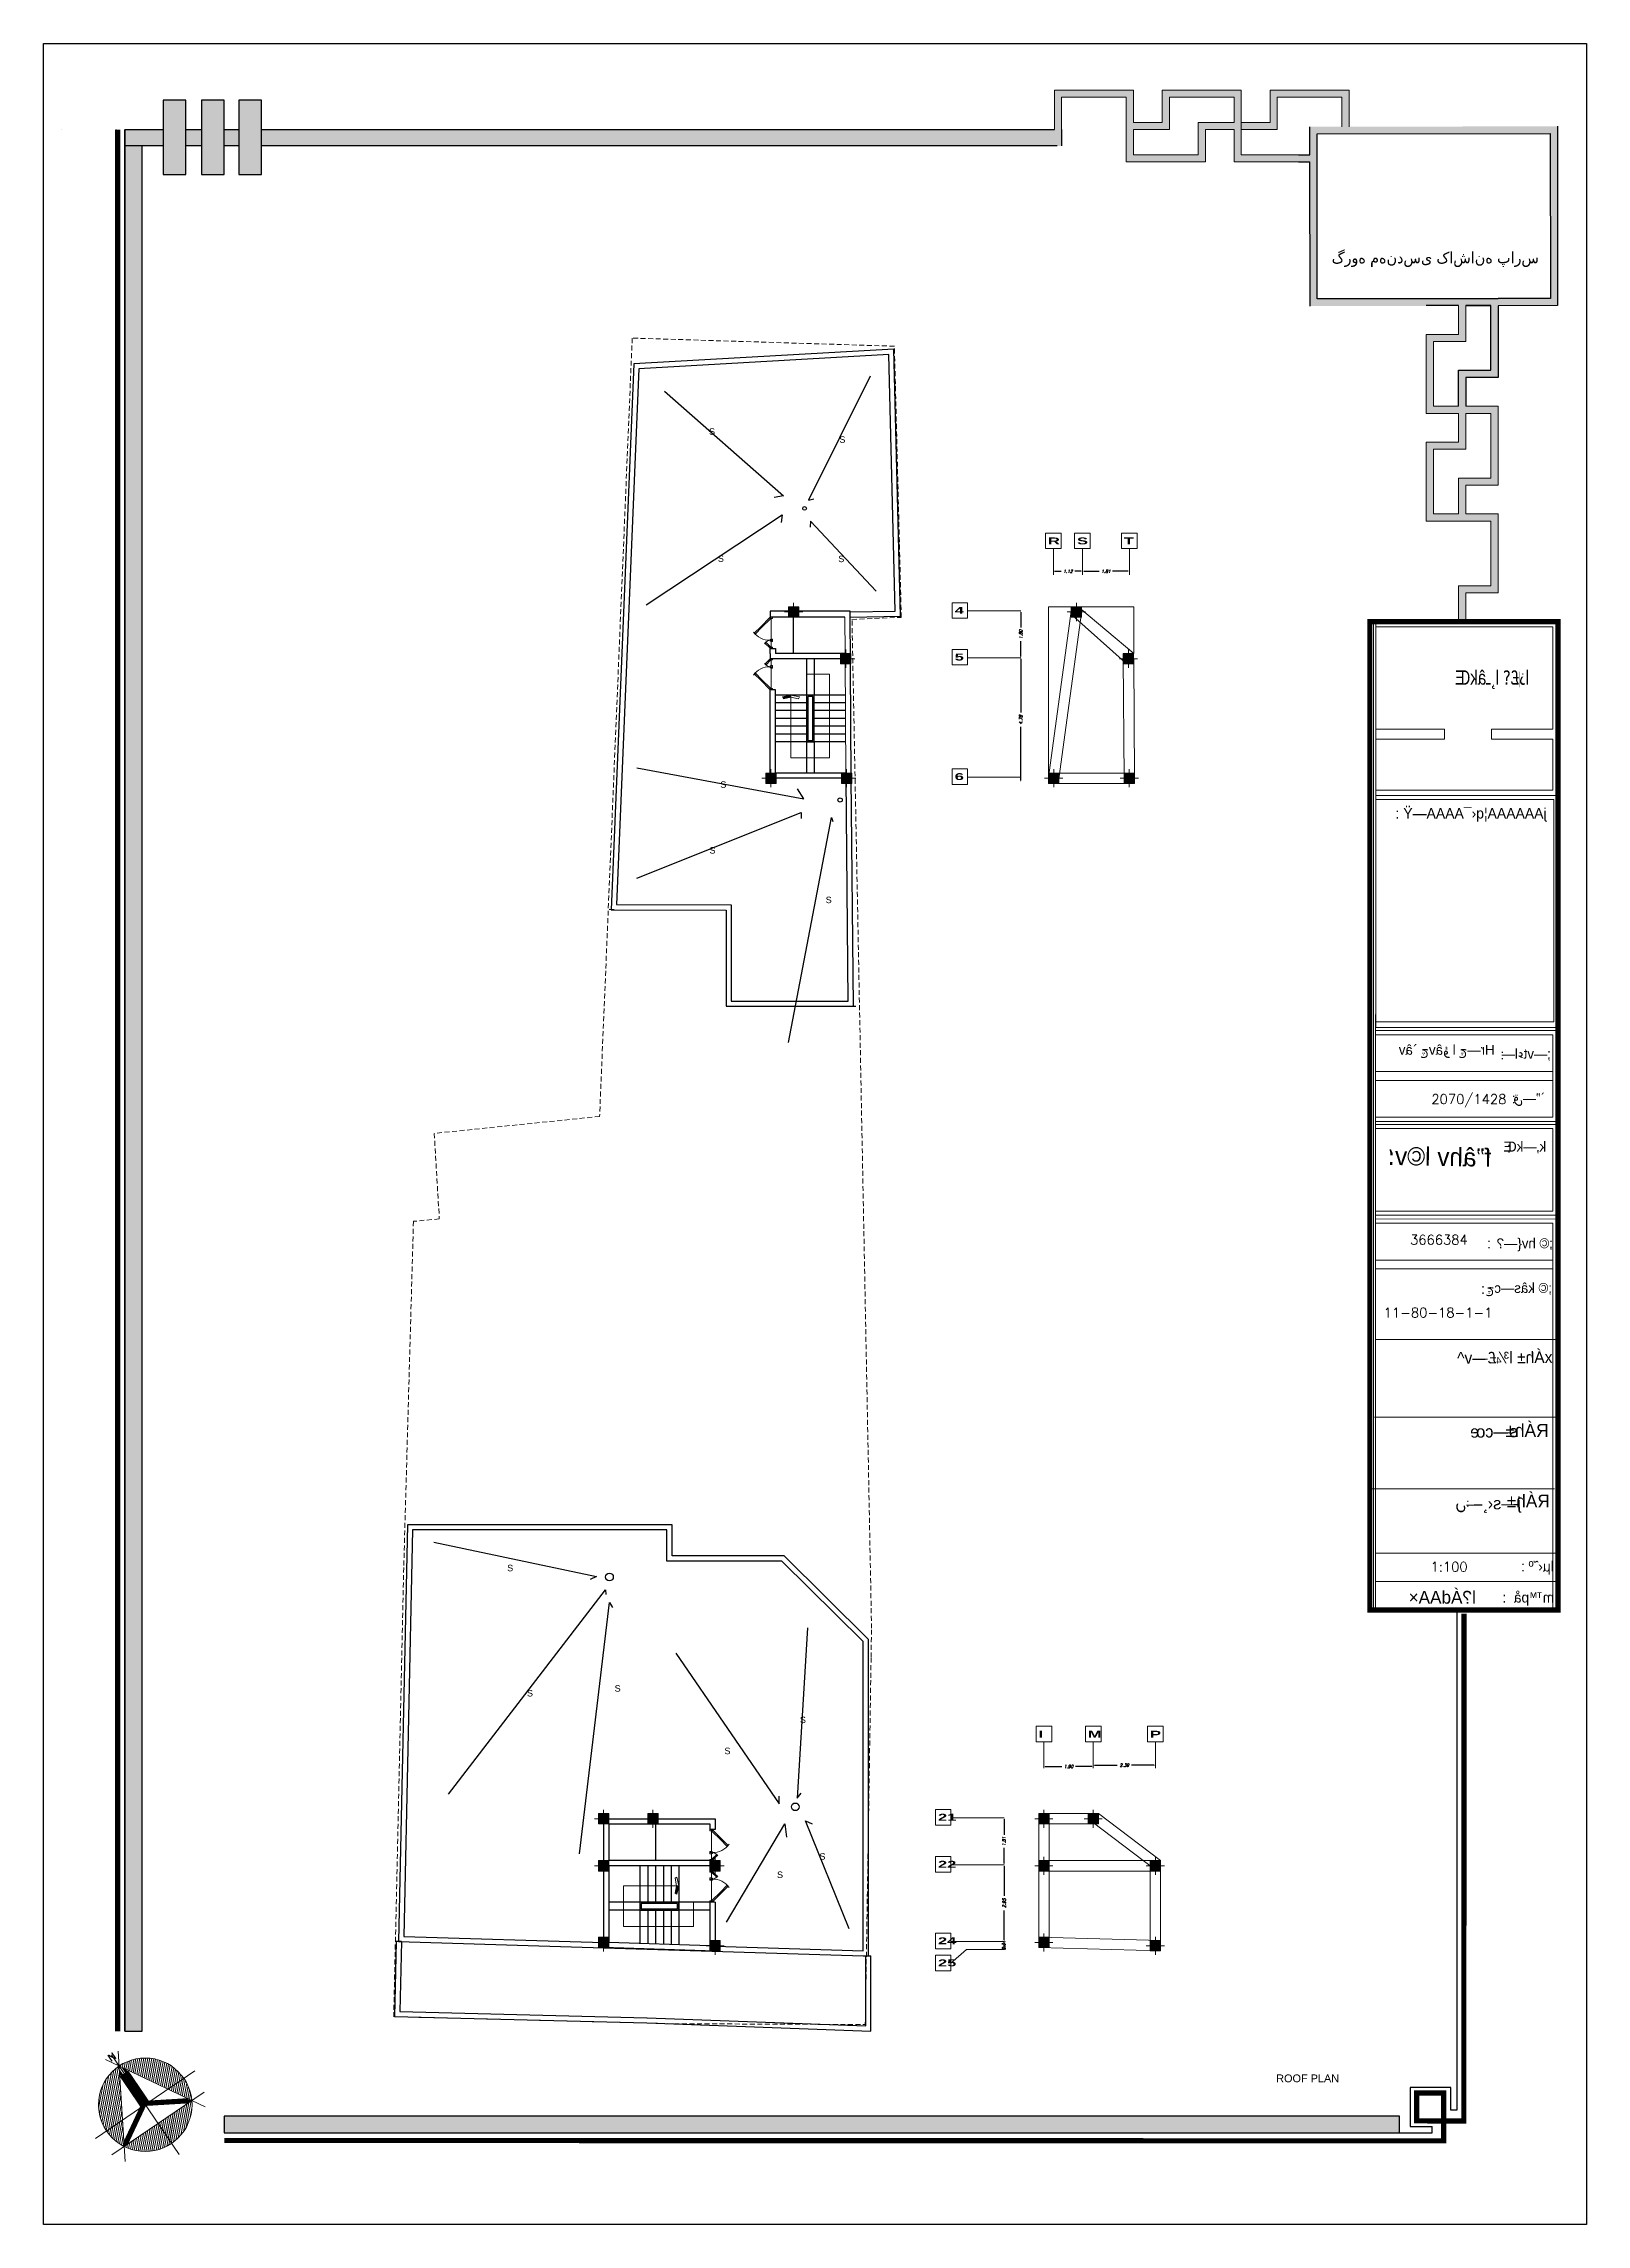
# Model space of a CAD drawing. Header units: inches. Extents: x 70 to 1974, y -315 to 363.
# Drawn here: x 1746.8 to 1806.2, y 176.2 to 260.2 of the extents above; entities that cross this region are included whole.
import ezdxf

# ---------------------------------------------------------------- set-up
doc = ezdxf.new("R2010")
doc.units = ezdxf.units.IN
doc.header["$MEASUREMENT"] = 0
doc.linetypes.add('DASHDOT', pattern=[1, 0.5, -0.25, 0, -0.25])
doc.linetypes.add('DASHED2', pattern=[9.525, 6.35, -3.175])
for name, color, linetype, lineweight in [('1', 19, 'Continuous', 5), ('3', 244, 'Continuous', 20), ('coulmn', 146, 'Continuous', 13), ('FURN', 155, 'Continuous', 13), ('Furniture Movable', 8, 'Continuous', 9), ('hidden line', 252, 'Continuous', 5), ('txt-1', 1, 'Continuous', 25)]:
    doc.layers.add(name, color=color, linetype=linetype, lineweight=lineweight)
for name, color, linetype in [('7', 7, 'Continuous'), ('Dimension 2', 171, 'Continuous'), ('elev', 8, 'Continuous')]:
    doc.layers.add(name, color=color, linetype=linetype)
doc.layers.add('AX', color=7, linetype='Continuous', lineweight=18, true_color=0xb7ad8f)
doc.styles.add('111', font='romanc.shx')
doc.styles.add('1111', font='naskhn.shx')
doc.styles.add('CHAPI', font='chapi')
doc.styles.add('dimention-1', font='arial.ttf', dxfattribs={"height": 1})
doc.styles.add('FARSI', font='kamran.shx', dxfattribs={"height": 0.35})
doc.styles.add('KH1', font='', dxfattribs={"width": 1.5})
doc.styles.add('NASKHD', font='naskhd.shx', dxfattribs={"height": 2})
doc.styles.add('ROMANTICBOLD', font='romb____.pfb')
doc.styles.get("Standard").update_dxf_attribs({"font": 'arial.ttf'})
doc.styles.add('STYLE3', font='italict.shx')
doc.styles.get('KH1').set_extended_font_data('Arial Black')
doc.dimstyles.new('mo', dxfattribs={"dimscale": 0.08, "dimtxt": 1.5, "dimasz": 0.6, "dimexe": 1, "dimexo": 1, "dimgap": 1, "dimtad": 0, "dimzin": 1, "dimdsep": 46, "dimtxsty": 'STYLE3', "dimcen": 2.5, "dimse1": 1, "dimse2": 1, "dimclrd": 1, "dimclre": 2, "dimclrt": 1, "dimadec": 0, "dimazin": 0, "dimtm": 1e-09, "dimtfac": 1, "dimtix": 1, "dimtmove": 0, "dimatfit": 1, "dimfxl": 0, "dimtolj": 1, "dimtzin": 0, "dimarcsym": 0})
pattern_1 = [(79.1706, (-480.110343, -200.36177), (-0.0368391, 0.007047), [])]

msp = doc.modelspace()

# ---------------------------------------------------------------- texts
msp.add_text('ROOF PLAN', height=0.3).set_placement((1794.28972, 181.70699))
at = {"layer": 'AX', "color": 23, "linetype": 'ByBlock', "true_color": 0xbf8b78, "style": 'KH1', "width": 1.5}
for s, height, p in [('R', 0.26439, (1785.50235, 240.94999)), ('S', 0.26439, (1786.62172, 240.94999)), ('T', 0.26439, (1788.42762, 240.94999)), ('4', 0.26439, (1781.91129, 238.27561)), ('5', 0.26439, (1781.91129, 236.47561)), ('6', 0.26439, (1781.91129, 231.87155)), ('I', 0.26439, (1785.13774, 194.98182)), ('M', 0.26439, (1787.03774, 194.98182)), ('P', 0.26439, (1789.4315, 194.98182)), ('21', 0.264393, (1781.26804, 191.78456)), ('22', 0.264393, (1781.26804, 189.97228)), ('24', 0.264393, (1781.26804, 187.02219)), ('25', 0.264393, (1781.26804, 186.17273))]:
    msp.add_text(s, height=height, dxfattribs=at).set_placement(p)
at = {"layer": 'elev', "char_height": 0.25, "attachment_point": 1, "style": 'dimention-1'}
for insert in [(1772.45121, 245.42153), (1777.46951, 245.11225), (1772.79219, 240.52768), (1777.42865, 240.51511), (1772.88594, 231.82084), (1772.46946, 229.28887), (1776.9423, 227.37816), (1764.68025, 201.64111), (1765.44157, 196.81766), (1768.81743, 197.00334), (1775.9508, 195.79215), (1773.0439, 194.59527), (1776.70217, 190.53033), (1775.07003, 189.82499)]:
    msp.add_mtext_dynamic_manual_height_columns('S', width=0.4816423, gutter_width=0.4375, heights=[0], dxfattribs=dict(at, insert=insert))

# ---------------------------------------------------------------- blocks, each defined once
blk = doc.blocks.new('FLASH2')
at = {"linetype": 'Continuous'}
blk.add_hatch(color=0, dxfattribs=at).paths.add_polyline_path([(-0.084, 0), (0, 0), (-0.07, 0.332), (-0.144, 0.285)])
at = {"color": 0, "linetype": 'Continuous'}
for p, q in [((-0.07, 0.332), (-0.144, 0.285)), ((-0.084, 0), (-0.144, 0.285)), ((-0.084, 0), (-0.144, -0.285)), ((-0.084, 0), (0, 0)), ((0, 0), (-0.07, 0.332)), ((0, 0), (-0.07, -0.332)), ((-0.07, -0.332), (-0.144, -0.285))]:
    blk.add_line(p, q, dxfattribs=at)
blk = doc.blocks.new('DBLDR120K')
at = {"linetype": 'Continuous'}
for p, q in [((-1.18, -0.096), (-1.186, -0.102)), ((-1.186, -0.102), (-0.995, -0.293)), ((-1.169, -0.107), (-1.18, -0.096)), ((-1.14, -0.078), (-1.169, -0.107)), ((-1, -0.276), (-0.971, -0.247)), ((-0.989, -0.287), (-1, -0.276)), ((-0.995, -0.293), (-0.989, -0.287)), ((-0.639, -0.657), (-0.403, -0.42)), ((-0.61, -0.686), (-0.639, -0.657)), ((-0.621, -0.697), (-0.61, -0.686)), ((-0.615, -0.703), (-0.621, -0.697)), ((-0.368, -0.455), (-0.615, -0.703)), ((-0.403, -0.42), (-0.06, -0.078)), ((-0.014, -0.102), (-0.368, -0.455)), ((-0.06, -0.078), (-0.031, -0.107)), ((-0.031, -0.107), (-0.02, -0.096)), ((-0.02, -0.096), (-0.014, -0.102))]:
    blk.add_line(p, q, dxfattribs=at)
for p, q in [((-1.152, -0.055), (-0.938, -0.055)), ((-1.14, -0.078), (-0.971, -0.247)), ((-0.048, -0.055), (-0.842, -0.055))]:
    blk.add_line(p, q)
for points in [[(-1.152, -0.055), (-1.152, 0), (-1.2, 0), (-1.2, -0.096), (-1.164, -0.096), (-1.164, -0.055)], [(-0.938, -0.055), (-0.938, 0), (-0.89, 0), (-0.89, -0.096), (-0.926, -0.096), (-0.926, -0.055)], [(-0.842, -0.055), (-0.842, 0), (-0.89, 0), (-0.89, -0.096), (-0.854, -0.096), (-0.854, -0.055)], [(-0.048, -0.055), (-0.048, 0), (0, 0), (0, -0.096), (-0.036, -0.096), (-0.036, -0.055)], [(-1.154, -0.053), (-1.154, -0.002), (-1.198, -0.002), (-1.198, -0.094), (-1.166, -0.094), (-1.166, -0.053)], [(-0.936, -0.053), (-0.936, -0.002), (-0.892, -0.002), (-0.892, -0.094), (-0.924, -0.094), (-0.924, -0.053)], [(-0.844, -0.053), (-0.844, -0.002), (-0.888, -0.002), (-0.888, -0.094), (-0.856, -0.094), (-0.856, -0.053)], [(-0.046, -0.053), (-0.046, -0.002), (-0.002, -0.002), (-0.002, -0.094), (-0.034, -0.094), (-0.034, -0.053)]]:
    blk.add_lwpolyline(points, close=True, dxfattribs=at)
for centre, radius, start, end in [((-1.665, -0.111), 0.776, 8.04146, 8.19069), ((-0.114, -0.111), 0.776, 171.80931, 171.95854), ((-1.154, -0.082), 0.264, 300.4974, 3.14148), ((-0.114, -0.111), 0.776, 178.92853, 233.96606)]:
    blk.add_arc(centre, radius, start, end)
blk = doc.blocks.new('AAAA')
at = {"layer": 'AX'}
h = blk.add_hatch(color=256, dxfattribs=at)
h.dxf.hatch_style = 1
h.paths.add_polyline_path([(0.7, 0.623), (0.3, 0.623), (0.3, 0.223), (0.7, 0.223)])
at = {"layer": 'AX', "linetype": 'DASHDOT'}
for p, q in [((0.3, 0.423), (0.15, 0.423)), ((0.5, 0.623), (0.5, 0.773)), ((0.5, 0.223), (0.5, 0.073)), ((0.7, 0.423), (0.85, 0.423))]:
    blk.add_line(p, q, dxfattribs=at)
at = {"layer": 'AX'}
blk.add_lwpolyline([(0.3, 0.223), (0.7, 0.223), (0.7, 0.623), (0.3, 0.623)], close=True, dxfattribs=at)
blk = doc.blocks.new('*D262')
at = {"layer": 'AX', "color": 1, "lineweight": -2, "transparency": 16777216}
for p, q in [((1785.758, 239.912), (1786.007, 239.912)), ((1786.781, 239.912), (1786.533, 239.912))]:
    blk.add_line(p, q, dxfattribs=at)
at = {"layer": 'AX', "color": 1, "transparency": 16777216}
for points in [[(1785.758, 239.92), (1785.758, 239.904), (1785.71, 239.912)], [(1786.781, 239.92), (1786.781, 239.904), (1786.829, 239.912)]]:
    blk.add_solid(points, dxfattribs=at)
at = {"layer": 'Defpoints', "color": 0, "transparency": 16777216}
for p in [(1785.71, 239.912), (1786.829, 239.912), (1786.829, 239.912)]:
    blk.add_point(p, dxfattribs=at)
at = {"layer": 'AX', "color": 1, "transparency": 16777216, "insert": (1786.27, 239.912), "char_height": 0.12, "attachment_point": 5, "style": 'STYLE3'}
blk.add_mtext('\\A1;1.12', dxfattribs=at)
blk = doc.blocks.new('*D263')
at = {"layer": 'AX', "color": 1, "lineweight": -2, "transparency": 16777216}
for p, q in [((1786.877, 239.912), (1787.478, 239.912)), ((1788.587, 239.912), (1787.987, 239.912))]:
    blk.add_line(p, q, dxfattribs=at)
at = {"layer": 'AX', "color": 1, "transparency": 16777216}
for points in [[(1786.877, 239.92), (1786.877, 239.904), (1786.829, 239.912)], [(1788.587, 239.92), (1788.587, 239.904), (1788.635, 239.912)]]:
    blk.add_solid(points, dxfattribs=at)
at = {"layer": 'Defpoints', "color": 0, "transparency": 16777216}
for p in [(1786.829, 239.912), (1788.635, 239.912), (1788.635, 239.912)]:
    blk.add_point(p, dxfattribs=at)
at = {"layer": 'AX', "color": 1, "transparency": 16777216, "insert": (1787.732, 239.912), "char_height": 0.12, "attachment_point": 5, "style": 'STYLE3'}
blk.add_mtext('\\A1;1.81', dxfattribs=at)
blk = doc.blocks.new('*D240')
at = {"color": 1, "lineweight": -2, "transparency": 16777216}
for p, q in [((1787.293, 193.921), (1788.162, 193.921)), ((1789.591, 193.921), (1788.722, 193.921))]:
    blk.add_line(p, q, dxfattribs=at)
at = {"color": 1, "transparency": 16777216}
for points in [[(1787.293, 193.929), (1787.293, 193.913), (1787.245, 193.921)], [(1789.591, 193.929), (1789.591, 193.913), (1789.639, 193.921)]]:
    blk.add_solid(points, dxfattribs=at)
at = {"layer": 'Defpoints', "color": 0, "transparency": 16777216}
for p in [(1787.245, 193.921), (1787.245, 193.803), (1789.639, 193.803)]:
    blk.add_point(p, dxfattribs=at)
at = {"color": 1, "transparency": 16777216, "insert": (1788.442, 193.921), "char_height": 0.12, "attachment_point": 5, "style": 'STYLE3'}
blk.add_mtext('\\A1;2.39', dxfattribs=at)
blk = doc.blocks.new('*D241')
at = {"color": 1, "lineweight": -2, "transparency": 16777216}
for p, q in [((1785.393, 193.87), (1786.033, 193.87)), ((1787.197, 193.87), (1786.558, 193.87))]:
    blk.add_line(p, q, dxfattribs=at)
at = {"color": 1, "transparency": 16777216}
for points in [[(1785.393, 193.878), (1785.393, 193.862), (1785.345, 193.87)], [(1787.197, 193.878), (1787.197, 193.862), (1787.245, 193.87)]]:
    blk.add_solid(points, dxfattribs=at)
at = {"layer": 'Defpoints', "color": 0, "transparency": 16777216}
for p in [(1785.345, 193.87), (1785.345, 193.529), (1787.245, 193.529)]:
    blk.add_point(p, dxfattribs=at)
at = {"color": 1, "transparency": 16777216, "insert": (1786.295, 193.87), "char_height": 0.12, "attachment_point": 5, "style": 'STYLE3'}
blk.add_mtext('\\A1;1.90', dxfattribs=at)
blk = doc.blocks.new('*D264')
at = {"layer": 'AX', "color": 1, "lineweight": -2, "transparency": 16777216}
for p, q in [((1783.812, 191.846), (1783.812, 191.242)), ((1783.812, 190.13), (1783.812, 190.734))]:
    blk.add_line(p, q, dxfattribs=at)
at = {"layer": 'AX', "color": 1, "transparency": 16777216}
for points in [[(1783.804, 191.846), (1783.82, 191.846), (1783.812, 191.894)], [(1783.804, 190.13), (1783.82, 190.13), (1783.812, 190.082)]]:
    blk.add_solid(points, dxfattribs=at)
at = {"layer": 'Defpoints', "color": 0, "transparency": 16777216}
for p in [(1783.812, 191.894), (1783.812, 190.082), (1783.812, 190.082)]:
    blk.add_point(p, dxfattribs=at)
at = {"layer": 'AX', "color": 1, "transparency": 16777216, "insert": (1783.812, 190.988), "char_height": 0.12, "attachment_point": 5, "rotation": 90, "style": 'STYLE3'}
blk.add_mtext('\\A1;1.81', dxfattribs=at)
blk = doc.blocks.new('*D265')
at = {"color": 1, "lineweight": -2, "transparency": 16777216}
for p, q in [((1783.814, 190.034), (1783.814, 188.89)), ((1783.814, 187.18), (1783.814, 188.324))]:
    blk.add_line(p, q, dxfattribs=at)
at = {"color": 1, "transparency": 16777216}
for points in [[(1783.806, 190.034), (1783.822, 190.034), (1783.814, 190.082)], [(1783.806, 187.18), (1783.822, 187.18), (1783.814, 187.132)]]:
    blk.add_solid(points, dxfattribs=at)
at = {"layer": 'Defpoints', "color": 0, "transparency": 16777216}
for p in [(1783.292, 190.082), (1783.292, 187.132), (1783.814, 187.132)]:
    blk.add_point(p, dxfattribs=at)
at = {"color": 1, "transparency": 16777216, "insert": (1783.814, 188.607), "char_height": 0.12, "attachment_point": 5, "rotation": 90, "style": 'STYLE3'}
blk.add_mtext('\\A1;2.95', dxfattribs=at)
blk = doc.blocks.new('*D266')
at = {"color": 1, "lineweight": -2, "transparency": 16777216}
blk.add_line((1783.801, 187.132), (1783.801, 186.826), dxfattribs=at)
at = {"layer": 'Defpoints', "color": 0, "transparency": 16777216}
for p in [(1783.583, 187.132), (1783.583, 186.826), (1783.801, 186.826)]:
    blk.add_point(p, dxfattribs=at)
at = {"color": 1, "transparency": 16777216, "insert": (1783.801, 186.979), "char_height": 0.12, "attachment_point": 5, "rotation": 90, "style": 'STYLE3'}
blk.add_mtext('\\A1;0.31', dxfattribs=at)
blk = doc.blocks.new('*D267')
at = {"layer": 'AX', "color": 1, "lineweight": -2, "transparency": 16777216}
for p, q in [((1784.456, 238.337), (1784.456, 237.748)), ((1784.456, 236.633), (1784.456, 237.222))]:
    blk.add_line(p, q, dxfattribs=at)
at = {"layer": 'AX', "color": 1, "transparency": 16777216}
for points in [[(1784.448, 238.337), (1784.464, 238.337), (1784.456, 238.385)], [(1784.448, 236.633), (1784.464, 236.633), (1784.456, 236.585)]]:
    blk.add_solid(points, dxfattribs=at)
at = {"layer": 'Defpoints', "color": 0, "transparency": 16777216}
for p in [(1784.456, 238.385), (1784.456, 236.585), (1784.456, 236.585)]:
    blk.add_point(p, dxfattribs=at)
at = {"layer": 'AX', "color": 1, "transparency": 16777216, "insert": (1784.456, 237.485), "char_height": 0.12, "attachment_point": 5, "rotation": 90, "style": 'STYLE3'}
blk.add_mtext('\\A1;1.80', dxfattribs=at)
blk = doc.blocks.new('*D268')
at = {"layer": 'AX', "color": 1, "lineweight": -2, "transparency": 16777216}
for p, q in [((1784.456, 236.537), (1784.456, 234.47)), ((1784.456, 231.849), (1784.456, 233.916))]:
    blk.add_line(p, q, dxfattribs=at)
at = {"layer": 'AX', "color": 1, "transparency": 16777216}
for points in [[(1784.448, 236.537), (1784.464, 236.537), (1784.456, 236.585)], [(1784.448, 231.849), (1784.464, 231.849), (1784.456, 231.801)]]:
    blk.add_solid(points, dxfattribs=at)
at = {"layer": 'Defpoints', "color": 0, "transparency": 16777216}
for p in [(1784.456, 236.585), (1784.456, 231.801), (1784.456, 231.801)]:
    blk.add_point(p, dxfattribs=at)
at = {"layer": 'AX', "color": 1, "transparency": 16777216, "insert": (1784.456, 234.193), "char_height": 0.12, "attachment_point": 5, "rotation": 90, "style": 'STYLE3'}
blk.add_mtext('\\A1;4.78', dxfattribs=at)
blk = doc.blocks.new('k1')
at = {"true_color": 0x636466}
h = blk.add_hatch(color=251, dxfattribs=at)
h.dxf.hatch_style = 1
h.paths.add_polyline_path([(-461.085, -161.558), (-462.607, -161.558), (-462.607, -162.181), (-462.606, -162.181), (-462.606, -162.319), (-462.468, -162.319), (-462.468, -161.697), (-461.223, -161.697), (-461.223, -162.942), (-461.085, -162.942), (-461.085, -162.804)])
h.paths.add_polyline_path([(-460.393, -161.697), (-459.147, -161.697), (-459.147, -162.942), (-457.907, -162.942), (-457.907, -162.804), (-459.009, -162.804), (-459.009, -161.558), (-460.531, -161.558), (-460.531, -162.181), (-461.085, -162.181), (-461.085, -162.319), (-460.393, -162.319)])
h.paths.add_polyline_path([(-459.701, -162.319), (-459.147, -162.319), (-459.147, -162.181), (-459.839, -162.181), (-459.839, -162.804), (-461.085, -162.804), (-461.085, -162.942), (-459.701, -162.942)], flags=17)
h.paths.add_polyline_path([(-458.317, -161.697), (-457.072, -161.697), (-457.074, -162.263), (-457.004, -162.263), (-456.935, -162.263), (-456.934, -161.558), (-458.456, -161.558), (-458.456, -162.181), (-459.009, -162.181), (-459.009, -162.319), (-458.317, -162.319)])
h.paths.add_polyline_path([(-457.434, -165.015), (-453.66, -165.015), (-453.66, -164.564), (-457.434, -164.564)], flags=9)
h.paths.add_polyline_path([(-466.465, -178.781), (-469.762, -178.781), (-469.762, -178.172), (-466.465, -178.172)], flags=9)
h.paths.add_polyline_path([(-465.787, -177.119), (-468.343, -177.119), (-468.343, -176.346), (-465.787, -176.346)], flags=9)
h.paths.add_polyline_path([(-466.637, -172.259), (-468.426, -172.259), (-468.426, -171.585), (-466.637, -171.585)], flags=9)
h.paths.add_polyline_path([(-467.406, -174.793), (-469.156, -174.793), (-469.156, -174.365), (-467.406, -174.365)], flags=9)
h.paths.add_polyline_path([(-466.579, -173.49), (-469.33, -173.49), (-469.33, -173.025), (-466.579, -173.025)], flags=9)
h.paths.add_polyline_path([(-469.005, -195.618), (-468.537, -195.65), (-468.441, -195.11), (-468.909, -195.078)], flags=9)
h.paths.add_polyline_path([(-465.425, -183.209), (-468.854, -183.238), (-468.859, -182.668), (-465.43, -182.639)], flags=9)
h.paths.add_polyline_path([(-469.333, -170.528), (-465.139, -170.528), (-465.139, -170.027), (-469.333, -170.027)], flags=9)
h.paths.add_polyline_path([(-469.448, -194.832), (-468.98, -194.864), (-468.885, -194.324), (-469.353, -194.292)], flags=9)
h.paths.add_polyline_path([(-467.276, -194.857), (-468.719, -194.869), (-468.724, -194.262), (-467.281, -194.25)], flags=9)
h.paths.add_polyline_path([(-464.448, -194.845), (-465.653, -194.855), (-465.658, -194.285), (-464.453, -194.275)], flags=9)
h.paths.add_polyline_path([(-466.824, -194.816), (-465.8, -194.848), (-465.705, -194.308), (-466.728, -194.276)], flags=9)
h.paths.add_polyline_path([(-468.654, -184.454), (-467.979, -184.476), (-467.912, -184.093), (-468.587, -184.071)], flags=9)
h.paths.add_polyline_path([(-468, -184.223), (-467.911, -184.231), (-467.887, -184.09), (-467.976, -184.082)], flags=9)
h.paths.add_polyline_path([(-469.371, -184.115), (-469.307, -184.122), (-469.288, -184.012), (-469.352, -184.006)], flags=9)
h.paths.add_polyline_path([(-469.459, -184.446), (-469.356, -184.454), (-469.331, -184.31), (-469.434, -184.302)], flags=9)
h.paths.add_polyline_path([(-469.564, -184.394), (-468.642, -184.414), (-468.583, -184.073), (-469.505, -184.053)], flags=9)
h.paths.add_polyline_path([(-468.614, -183.839), (-467.939, -183.861), (-467.872, -183.478), (-468.547, -183.456)], flags=9)
h.paths.add_polyline_path([(-467.96, -183.589), (-467.871, -183.597), (-467.847, -183.457), (-467.936, -183.449)], flags=9)
h.paths.add_polyline_path([(-469.375, -183.503), (-469.311, -183.509), (-469.292, -183.4), (-469.356, -183.394)], flags=9)
h.paths.add_polyline_path([(-469.463, -183.833), (-469.36, -183.841), (-469.335, -183.698), (-469.438, -183.689)], flags=9)
h.paths.add_polyline_path([(-469.569, -183.781), (-468.647, -183.801), (-468.587, -183.46), (-469.509, -183.441)], flags=9)
h.paths.add_polyline_path([(-464.47, -193.071), (-466.41, -193.087), (-466.415, -192.487), (-464.475, -192.471)], flags=9)
h.paths.add_polyline_path([(-464.447, -179.89), (-467.444, -179.915), (-467.449, -179.322), (-464.452, -179.297)], flags=9)
h.paths.add_polyline_path([(-464.457, -175.972), (-466.684, -175.991), (-466.689, -175.398), (-464.462, -175.38)], flags=9)
h.paths.add_polyline_path([(-464.466, -178.776), (-466.548, -178.793), (-466.553, -178.186), (-464.471, -178.168)], flags=9)
h.paths.add_polyline_path([(-464.467, -174.852), (-466.289, -174.868), (-466.294, -174.275), (-464.472, -174.26)], flags=9)
h.paths.add_polyline_path([(-464.469, -173.535), (-466.471, -173.552), (-466.476, -172.975), (-464.474, -172.958)], flags=9)
h.paths.add_polyline_path([(-464.498, -172.095), (-465.535, -172.103), (-465.539, -171.676), (-464.502, -171.667)], flags=9)
h.paths.add_polyline_path([(-464.487, -190.979), (-466.521, -190.979), (-466.521, -190.484), (-464.487, -190.484)], flags=9)
h.paths.add_polyline_path([(-464.361, -186.558), (-469.835, -186.604), (-469.84, -186.027), (-464.366, -185.981)], flags=9)
h.paths.add_polyline_path([(-464.479, -192.028), (-465.421, -192.028), (-465.421, -191.448), (-464.479, -191.448)], flags=9)
h.paths.add_polyline_path([(-464.473, -195.619), (-466.413, -195.636), (-466.417, -195.111), (-464.477, -195.094)], flags=9)
h.paths.add_polyline_path([(-467.785, -195.763), (-468.37, -195.763), (-468.37, -194.968), (-467.785, -194.968)], flags=9)
h.paths.add_polyline_path([(-466.567, -185.632), (-467.581, -185.632), (-467.581, -185.165), (-466.567, -185.165)], flags=9)
h.paths.add_polyline_path([(-464.433, -185.577), (-466.211, -185.592), (-466.214, -185.194), (-464.436, -185.179)], flags=9)
h.paths.add_polyline_path([(-465.655, -185.081), (-469.009, -185.081), (-469.009, -184.609), (-465.655, -184.609)], flags=9)
h.paths.add_polyline_path([(-466.243, -184.431), (-467.91, -184.445), (-467.913, -184.085), (-466.246, -184.071)], flags=9)
h.paths.add_polyline_path([(-466.257, -183.784), (-467.535, -183.795), (-467.538, -183.396), (-466.26, -183.385)], flags=9)
h.paths.add_polyline_path([(-465.027, -184.329), (-465.448, -184.333), (-465.451, -183.978), (-465.03, -183.975)], flags=9)
h.paths.add_polyline_path([(-464.397, -183.897), (-466.05, -183.911), (-466.053, -183.556), (-464.4, -183.542)], flags=9)
h.paths.add_polyline_path([(-464.455, -185.063), (-465.647, -185.073), (-465.65, -184.685), (-464.458, -184.675)], flags=9)
h.paths.add_polyline_path([(-469.695, -185.033), (-469.026, -185.054), (-468.963, -184.701), (-469.632, -184.68)], flags=9)
h.paths.add_polyline_path([(-454.559, -188.448), (-454.609, -188.448), (-454.609, -188.3), (-454.559, -188.3)], flags=9)
h.paths.add_polyline_path([(-453.497, -188.538), (-454.55, -188.538), (-454.55, -188.141), (-453.497, -188.141)], flags=9)
h.paths.add_polyline_path([(-454.123, -187.412), (-454.172, -187.412), (-454.172, -187.264), (-454.123, -187.264)], flags=9)
h.paths.add_polyline_path([(-453.47, -187.519), (-454.105, -187.519), (-454.105, -187.094), (-453.47, -187.094)], flags=9)
h.paths.add_polyline_path([(-453.963, -180.209), (-454.012, -180.209), (-454.012, -180.061), (-453.963, -180.061)], flags=9)
h.paths.add_polyline_path([(-453.745, -181.06), (-453.794, -181.06), (-453.794, -180.912), (-453.745, -180.912)], flags=9)
h.paths.add_polyline_path([(-453.834, -182.003), (-453.884, -182.003), (-453.884, -181.855), (-453.834, -181.855)], flags=9)
h.paths.add_polyline_path([(-454.219, -183.852), (-454.268, -183.852), (-454.268, -183.704), (-454.219, -183.704)], flags=9)
h.paths.add_polyline_path([(-454.338, -184.728), (-454.387, -184.728), (-454.387, -184.58), (-454.338, -184.58)], flags=9)
h.paths.add_polyline_path([(-453.493, -186.542), (-454.175, -186.542), (-454.175, -186.117), (-453.493, -186.117)], flags=9)
h.paths.add_polyline_path([(-452.989, -187.483), (-453.545, -187.483), (-453.545, -187.14), (-452.989, -187.14)], flags=9)
h.paths.add_polyline_path([(-452.989, -186.498), (-453.545, -186.498), (-453.545, -186.156), (-452.989, -186.156)], flags=9)
h.paths.add_polyline_path([(-452.98, -184.832), (-454.348, -184.832), (-454.348, -184.383), (-452.98, -184.383)], flags=9)
h.paths.add_polyline_path([(-452.947, -184.051), (-454.226, -184.051), (-454.226, -183.507), (-452.947, -183.507)], flags=9)
h.paths.add_polyline_path([(-453.117, -182.105), (-453.809, -182.105), (-453.809, -181.68), (-453.117, -181.68)], flags=9)
h.paths.add_polyline_path([(-453.136, -181.174), (-453.742, -181.174), (-453.742, -180.729), (-453.136, -180.729)], flags=9)
h.paths.add_polyline_path([(-453.001, -180.322), (-453.938, -180.322), (-453.938, -179.872), (-453.001, -179.872)], flags=9)
h.paths.add_polyline_path([(-452.933, -173.263), (-456.203, -173.32), (-456.219, -172.388), (-452.949, -172.33)], flags=9)
h.paths.add_polyline_path([(-452.992, -185.417), (-454.046, -185.417), (-454.046, -185.149), (-452.992, -185.149)], flags=9)
h.paths.add_polyline_path([(-452.971, -185.96), (-453.9, -185.96), (-453.9, -185.69), (-452.971, -185.69)], flags=9)
h.paths.add_polyline_path([(-452.942, -190.734), (-453.686, -190.734), (-453.686, -190.43), (-452.942, -190.43)], flags=9)
h.paths.add_polyline_path([(-452.989, -188.532), (-453.545, -188.532), (-453.545, -188.19), (-452.989, -188.19)], flags=9)
h.paths.add_polyline_path([(-454.158, -186.432), (-454.208, -186.432), (-454.208, -186.285), (-454.158, -186.285)], flags=9)
h.paths.add_polyline_path([(-454.443, -190.804), (-455.494, -190.804), (-455.494, -190.392), (-454.443, -190.392)], flags=9)
h.paths.add_polyline_path([(-452.955, -190.156), (-453.705, -190.156), (-453.705, -189.834), (-452.955, -189.834)], flags=9)
h.paths.add_polyline_path([(-455.386, -190.139), (-454.579, -190.139), (-454.579, -189.861), (-455.386, -189.861)], flags=9)
h.paths.add_polyline_path([(-453.088, -175.658), (-455.011, -175.658), (-455.011, -175.326), (-453.088, -175.326)], flags=9)
h = blk.add_hatch(color=251, dxfattribs=at)
h.dxf.hatch_style = 1
h.paths.add_polyline_path([(-457.687, -162.804), (-457.907, -162.804), (-459.009, -162.804), (-459.009, -161.558), (-460.531, -161.558), (-460.531, -162.181), (-461.085, -162.181), (-461.085, -162.319), (-460.393, -162.319), (-460.393, -161.697), (-459.147, -161.697), (-459.147, -162.942), (-457.907, -162.942), (-457.687, -162.942)])
h = blk.add_hatch(color=251, dxfattribs=at)
h.dxf.hatch_style = 1
h.paths.add_polyline_path([(-479.763, -162.319), (-480.495, -162.319), (-480.495, -162.634), (-479.763, -162.634)])
h.paths.add_polyline_path([(-479.027, -162.319), (-479.326, -162.319), (-479.326, -162.634), (-479.027, -162.634)])
h.paths.add_polyline_path([(-478.307, -162.319), (-478.59, -162.319), (-478.59, -162.634), (-478.307, -162.634)])
h = blk.add_hatch(color=251, dxfattribs=at)
h.dxf.hatch_style = 1
h.paths.add_polyline_path([(-480.494, -162.334), (-480.494, -163.026), (-480.494, -198.947), (-480.18, -198.947), (-480.18, -162.334)])
h = blk.add_hatch(color=251, dxfattribs=at)
h.dxf.hatch_style = 1
h.paths.add_polyline_path([(-462.468, -162.319), (-463.16, -162.319), (-477.869, -162.319), (-477.869, -162.634), (-462.468, -162.633)])
h = blk.add_hatch(color=251, dxfattribs=at)
h.dxf.hatch_style = 1
h.paths.add_polyline_path([(-452.922, -162.255), (-456.715, -162.263), (-456.715, -162.263), (-456.784, -162.263), (-457.687, -162.265), (-457.686, -165.719), (-452.921, -165.708)])
h.paths.add_polyline_path([(-457.548, -162.403), (-453.06, -162.393), (-453.059, -165.571), (-457.548, -165.58)], flags=16)
h.paths.add_polyline_path([(-457.167, -163.124), (-453.131, -163.124), (-453.131, -164.315), (-457.167, -164.315)], flags=0)
h.paths.add_polyline_path([(-457.214, -165.015), (-453.439, -165.015), (-453.439, -164.564), (-457.214, -164.564)], flags=0)
h = blk.add_hatch(color=251, dxfattribs=at)
h.dxf.hatch_style = 1
h.paths.add_polyline_path([(-454.827, -165.571), (-455.45, -165.571), (-455.45, -165.709), (-454.827, -165.709)])
h.paths.add_polyline_path([(-454.689, -165.571), (-454.827, -165.571), (-454.827, -165.709), (-454.689, -165.709)])
h.paths.add_polyline_path([(-454.066, -165.571), (-454.689, -165.571), (-454.689, -165.709), (-454.204, -165.709), (-454.204, -166.955), (-454.827, -166.955), (-454.827, -167.646), (-454.689, -167.646), (-454.689, -167.093), (-454.066, -167.093)])
h.paths.add_polyline_path([(-454.689, -165.709), (-454.827, -165.709), (-454.827, -166.263), (-455.45, -166.263), (-455.45, -167.785), (-454.204, -167.785), (-454.204, -169.03), (-454.827, -169.03), (-454.827, -169.722), (-454.689, -169.722), (-454.689, -169.168), (-454.066, -169.168), (-454.066, -167.646), (-455.311, -167.646), (-455.311, -166.401), (-454.689, -166.401)])
h.paths.add_polyline_path([(-454.689, -167.785), (-454.827, -167.785), (-454.827, -168.338), (-455.45, -168.338), (-455.45, -169.722), (-455.311, -169.722), (-455.311, -168.477), (-454.689, -168.477)], flags=17)
h.paths.add_polyline_path([(-454.066, -169.722), (-455.45, -169.722), (-455.45, -169.86), (-454.204, -169.86), (-454.204, -171.105), (-454.827, -171.105), (-454.827, -171.797), (-454.689, -171.797), (-454.689, -171.244), (-454.066, -171.244)])
h.paths.add_polyline_path([(-458.689, -165.015), (-454.915, -165.015), (-454.915, -164.564), (-458.689, -164.564)], flags=9)
h.paths.add_polyline_path([(-467.609, -178.781), (-470.907, -178.781), (-470.907, -178.172), (-467.609, -178.172)], flags=9)
h.paths.add_polyline_path([(-466.931, -177.119), (-469.487, -177.119), (-469.487, -176.346), (-466.931, -176.346)], flags=9)
h.paths.add_polyline_path([(-467.782, -172.259), (-469.571, -172.259), (-469.571, -171.585), (-467.782, -171.585)], flags=9)
h.paths.add_polyline_path([(-468.551, -174.793), (-470.301, -174.793), (-470.301, -174.365), (-468.551, -174.365)], flags=9)
h.paths.add_polyline_path([(-467.724, -173.49), (-470.475, -173.49), (-470.475, -173.025), (-467.724, -173.025)], flags=9)
h.paths.add_polyline_path([(-470.15, -195.618), (-469.682, -195.65), (-469.586, -195.11), (-470.054, -195.078)], flags=9)
h.paths.add_polyline_path([(-466.57, -183.209), (-469.999, -183.238), (-470.004, -182.668), (-466.574, -182.639)], flags=9)
h.paths.add_polyline_path([(-470.478, -170.528), (-466.284, -170.528), (-466.284, -170.027), (-470.478, -170.027)], flags=9)
h.paths.add_polyline_path([(-470.593, -194.832), (-470.125, -194.864), (-470.03, -194.324), (-470.498, -194.292)], flags=9)
h.paths.add_polyline_path([(-468.421, -194.857), (-469.863, -194.869), (-469.868, -194.262), (-468.426, -194.25)], flags=9)
h.paths.add_polyline_path([(-465.593, -194.845), (-466.798, -194.855), (-466.803, -194.285), (-465.598, -194.275)], flags=9)
h.paths.add_polyline_path([(-467.968, -194.816), (-466.945, -194.848), (-466.85, -194.308), (-467.873, -194.276)], flags=9)
h.paths.add_polyline_path([(-469.799, -184.454), (-469.124, -184.476), (-469.057, -184.093), (-469.732, -184.071)], flags=9)
h.paths.add_polyline_path([(-469.145, -184.223), (-469.056, -184.231), (-469.032, -184.09), (-469.121, -184.082)], flags=9)
h.paths.add_polyline_path([(-470.516, -184.115), (-470.452, -184.122), (-470.433, -184.012), (-470.497, -184.006)], flags=9)
h.paths.add_polyline_path([(-470.604, -184.446), (-470.501, -184.454), (-470.476, -184.31), (-470.579, -184.302)], flags=9)
h.paths.add_polyline_path([(-470.709, -184.394), (-469.787, -184.414), (-469.728, -184.073), (-470.65, -184.053)], flags=9)
h.paths.add_polyline_path([(-469.759, -183.839), (-469.083, -183.861), (-469.017, -183.478), (-469.692, -183.456)], flags=9)
h.paths.add_polyline_path([(-469.105, -183.589), (-469.016, -183.597), (-468.991, -183.457), (-469.08, -183.449)], flags=9)
h.paths.add_polyline_path([(-470.52, -183.503), (-470.456, -183.509), (-470.437, -183.4), (-470.501, -183.394)], flags=9)
h.paths.add_polyline_path([(-470.608, -183.833), (-470.505, -183.841), (-470.48, -183.698), (-470.583, -183.689)], flags=9)
h.paths.add_polyline_path([(-470.714, -183.781), (-469.792, -183.801), (-469.732, -183.46), (-470.654, -183.441)], flags=9)
h.paths.add_polyline_path([(-465.615, -193.071), (-467.555, -193.087), (-467.56, -192.487), (-465.62, -192.471)], flags=9)
h.paths.add_polyline_path([(-465.592, -179.89), (-468.589, -179.915), (-468.594, -179.322), (-465.597, -179.297)], flags=9)
h.paths.add_polyline_path([(-465.602, -175.972), (-467.829, -175.991), (-467.834, -175.398), (-465.607, -175.38)], flags=9)
h.paths.add_polyline_path([(-465.611, -178.776), (-467.693, -178.793), (-467.698, -178.186), (-465.616, -178.168)], flags=9)
h.paths.add_polyline_path([(-465.611, -174.852), (-467.434, -174.868), (-467.439, -174.275), (-465.616, -174.26)], flags=9)
h.paths.add_polyline_path([(-465.613, -173.535), (-467.616, -173.552), (-467.621, -172.975), (-465.618, -172.958)], flags=9)
h.paths.add_polyline_path([(-465.643, -172.095), (-466.68, -172.103), (-466.684, -171.676), (-465.646, -171.667)], flags=9)
h.paths.add_polyline_path([(-465.632, -190.979), (-467.666, -190.979), (-467.666, -190.484), (-465.632, -190.484)], flags=9)
h.paths.add_polyline_path([(-465.506, -186.558), (-470.98, -186.604), (-470.985, -186.027), (-465.511, -185.981)], flags=9)
h.paths.add_polyline_path([(-465.624, -192.028), (-466.566, -192.028), (-466.566, -191.448), (-465.624, -191.448)], flags=9)
h.paths.add_polyline_path([(-465.618, -195.619), (-467.558, -195.636), (-467.562, -195.111), (-465.622, -195.094)], flags=9)
h.paths.add_polyline_path([(-468.93, -195.763), (-469.515, -195.763), (-469.515, -194.968), (-468.93, -194.968)], flags=9)
h.paths.add_polyline_path([(-467.711, -185.632), (-468.726, -185.632), (-468.726, -185.165), (-467.711, -185.165)], flags=9)
h.paths.add_polyline_path([(-465.577, -185.577), (-467.356, -185.592), (-467.359, -185.194), (-465.581, -185.179)], flags=9)
h.paths.add_polyline_path([(-466.799, -185.081), (-470.154, -185.081), (-470.154, -184.609), (-466.799, -184.609)], flags=9)
h.paths.add_polyline_path([(-467.388, -184.431), (-469.055, -184.445), (-469.058, -184.085), (-467.391, -184.071)], flags=9)
h.paths.add_polyline_path([(-467.401, -183.784), (-468.679, -183.795), (-468.683, -183.396), (-467.405, -183.385)], flags=9)
h.paths.add_polyline_path([(-466.172, -184.329), (-466.593, -184.333), (-466.596, -183.978), (-466.175, -183.975)], flags=9)
h.paths.add_polyline_path([(-465.542, -183.897), (-467.195, -183.911), (-467.198, -183.556), (-465.545, -183.542)], flags=9)
h.paths.add_polyline_path([(-465.6, -185.063), (-466.791, -185.073), (-466.795, -184.685), (-465.603, -184.675)], flags=9)
h.paths.add_polyline_path([(-470.839, -185.033), (-470.17, -185.054), (-470.108, -184.701), (-470.777, -184.68)], flags=9)
h.paths.add_polyline_path([(-455.704, -188.448), (-455.753, -188.448), (-455.753, -188.3), (-455.704, -188.3)], flags=9)
h.paths.add_polyline_path([(-454.642, -188.538), (-455.695, -188.538), (-455.695, -188.141), (-454.642, -188.141)], flags=9)
h.paths.add_polyline_path([(-455.268, -187.412), (-455.317, -187.412), (-455.317, -187.264), (-455.268, -187.264)], flags=9)
h.paths.add_polyline_path([(-454.615, -187.519), (-455.25, -187.519), (-455.25, -187.094), (-454.615, -187.094)], flags=9)
h.paths.add_polyline_path([(-455.108, -180.209), (-455.157, -180.209), (-455.157, -180.061), (-455.108, -180.061)], flags=9)
h.paths.add_polyline_path([(-454.89, -181.06), (-454.939, -181.06), (-454.939, -180.912), (-454.89, -180.912)], flags=9)
h.paths.add_polyline_path([(-454.979, -182.003), (-455.028, -182.003), (-455.028, -181.855), (-454.979, -181.855)], flags=9)
h.paths.add_polyline_path([(-455.364, -183.852), (-455.413, -183.852), (-455.413, -183.704), (-455.364, -183.704)], flags=9)
h.paths.add_polyline_path([(-455.483, -184.728), (-455.532, -184.728), (-455.532, -184.58), (-455.483, -184.58)], flags=9)
h.paths.add_polyline_path([(-454.638, -186.542), (-455.319, -186.542), (-455.319, -186.117), (-454.638, -186.117)], flags=9)
h.paths.add_polyline_path([(-454.134, -187.483), (-454.69, -187.483), (-454.69, -187.14), (-454.134, -187.14)], flags=9)
h.paths.add_polyline_path([(-454.134, -186.498), (-454.69, -186.498), (-454.69, -186.156), (-454.134, -186.156)], flags=9)
h.paths.add_polyline_path([(-454.125, -184.832), (-455.493, -184.832), (-455.493, -184.383), (-454.125, -184.383)], flags=9)
h.paths.add_polyline_path([(-454.092, -184.051), (-455.371, -184.051), (-455.371, -183.507), (-454.092, -183.507)], flags=9)
h.paths.add_polyline_path([(-454.262, -182.105), (-454.954, -182.105), (-454.954, -181.68), (-454.262, -181.68)], flags=9)
h.paths.add_polyline_path([(-454.281, -181.174), (-454.887, -181.174), (-454.887, -180.729), (-454.281, -180.729)], flags=9)
h.paths.add_polyline_path([(-454.146, -180.322), (-455.083, -180.322), (-455.083, -179.872), (-454.146, -179.872)], flags=9)
h.paths.add_polyline_path([(-454.078, -173.263), (-457.348, -173.32), (-457.364, -172.388), (-454.094, -172.33)], flags=9)
h.paths.add_polyline_path([(-454.137, -185.417), (-455.191, -185.417), (-455.191, -185.149), (-454.137, -185.149)], flags=9)
h.paths.add_polyline_path([(-454.116, -185.96), (-455.045, -185.96), (-455.045, -185.69), (-454.116, -185.69)], flags=9)
h.paths.add_polyline_path([(-454.087, -190.734), (-454.831, -190.734), (-454.831, -190.43), (-454.087, -190.43)], flags=9)
h.paths.add_polyline_path([(-454.134, -188.532), (-454.69, -188.532), (-454.69, -188.19), (-454.134, -188.19)], flags=9)
h.paths.add_polyline_path([(-455.303, -186.432), (-455.352, -186.432), (-455.352, -186.285), (-455.303, -186.285)], flags=9)
h.paths.add_polyline_path([(-455.588, -190.804), (-456.639, -190.804), (-456.639, -190.392), (-455.588, -190.392)], flags=9)
h.paths.add_polyline_path([(-454.1, -190.156), (-454.85, -190.156), (-454.85, -189.834), (-454.1, -189.834)], flags=9)
h.paths.add_polyline_path([(-456.531, -190.139), (-455.724, -190.139), (-455.724, -189.861), (-456.531, -189.861)], flags=9)
h.paths.add_polyline_path([(-454.233, -175.658), (-456.156, -175.658), (-456.156, -175.326), (-454.233, -175.326)], flags=9)
h = blk.add_hatch(color=251, dxfattribs=at)
h.dxf.hatch_style = 1
h.paths.add_polyline_path([(-455.964, -200.582), (-463.898, -200.582), (-478.607, -200.582), (-478.607, -200.896), (-455.964, -200.896)])
at = {"layer": '3'}
h = blk.add_hatch(color=256, dxfattribs=at)
h.dxf.hatch_style = 1
h.paths.add_polyline_path([(-479.326, -161.751), (-479.763, -161.751), (-479.763, -163.185), (-479.326, -163.185)])
h.paths.add_polyline_path([(-478.59, -161.751), (-479.027, -161.751), (-479.027, -163.185), (-478.59, -163.185)])
h.paths.add_polyline_path([(-477.869, -161.751), (-478.307, -161.751), (-478.307, -163.185), (-477.869, -163.185)])
h = blk.add_hatch(dxfattribs=at)
h.set_pattern_fill('ANSI31', color=256, scale=0.300057, angle=34.1706)
h.set_pattern_definition(pattern_1)
h.paths.add_polyline_path([(-480.616, -199.617), (-479.672, -200.064), (-479.366, -199.856, 0.414214)])
h = blk.add_hatch(dxfattribs=at)
h.set_pattern_fill('ANSI31', color=256, scale=0.300057, angle=34.1706)
h.set_pattern_definition(pattern_1)
h.paths.add_polyline_path([(-480.616, -199.617), (-480.549, -200.659), (-480.855, -200.867, -0.414214)])
h = blk.add_hatch(dxfattribs=at)
h.set_pattern_fill('ANSI31', color=256, scale=0.300057, angle=34.1706)
h.set_pattern_definition(pattern_1)
h.paths.add_polyline_path([(-479.672, -200.064), (-479.366, -199.856, -0.127479), (-479.214, -200.282)])
h = blk.add_hatch(dxfattribs=at)
h.set_pattern_fill('ANSI31', color=256, scale=0.300057, angle=34.1706)
h.set_pattern_definition(pattern_1)
h.paths.add_polyline_path([(-479.21, -200.362, 0.022306), (-479.214, -200.282), (-480.516, -201.165, 0.55871)])
h = blk.add_hatch(dxfattribs=at)
h.set_pattern_fill('ANSI31', color=256, scale=0.300057, angle=34.1706)
h.set_pattern_definition(pattern_1)
h.paths.add_polyline_path([(-479.865, -200.724), (-479.605, -201.107, 0.248537), (-479.21, -200.362, 0.022306), (-479.214, -200.282)])
h = blk.add_hatch(dxfattribs=at)
h.set_pattern_fill('ANSI31', color=256, scale=0.300057, angle=34.1706)
h.set_pattern_definition(pattern_1)
h.paths.add_polyline_path([(-480.516, -201.165), (-480.549, -200.659), (-480.855, -200.867, 0.127479)])
for p, q in [((-481.719, -162.312), (-481.719, -162.312)), ((-480.178, -162.634), (-480.178, -198.949)), ((-457.907, -162.804), (-457.687, -162.804)), ((-457.907, -162.942), (-457.687, -162.942)), ((-454.861, -200.464), (-454.974, -200.464)), ((-478.592, -200.906), (-455.337, -200.906)), ((-455.337, -200.906), (-455.336, -200.781))]:
    blk.add_line(p, q)
for points in [[(-452.366, -202.667), (-482.066, -202.667), (-482.066, -160.662), (-452.366, -160.662)], [(-482.066, -160.662), (-452.366, -160.662), (-452.366, -202.667), (-482.066, -202.667)], [(-479.326, -161.751), (-479.763, -161.751), (-479.763, -163.185), (-479.326, -163.185)], [(-478.59, -161.751), (-479.027, -161.751), (-479.027, -163.185), (-478.59, -163.185)], [(-477.869, -161.751), (-478.307, -161.751), (-478.307, -163.185), (-477.869, -163.185)], [(-478.592, -200.906), (-455.963, -200.906), (-455.963, -200.582), (-478.592, -200.582)]]:
    blk.add_lwpolyline(points, close=True)
for points in [[(-479.763, -162.634), (-480.495, -162.634), (-480.495, -162.319), (-479.763, -162.319)], [(-480.178, -162.634), (-480.178, -198.949), (-480.495, -198.949), (-480.495, -162.319), (-480.178, -162.319)], [(-479.326, -162.319), (-479.027, -162.319)], [(-478.59, -162.319), (-478.307, -162.319)], [(-477.869, -162.319), (-462.606, -162.319)], [(-462.468, -162.319), (-462.468, -162.634)], [(-479.027, -162.634), (-479.326, -162.634)], [(-478.307, -162.634), (-478.59, -162.634)], [(-462.557, -162.634), (-477.869, -162.634)], [(-454.974, -200.464), (-454.973, -200.033), (-455.757, -200.032), (-455.758, -200.78), (-455.336, -200.781)]]:
    blk.add_lwpolyline(points)
at = {"color": 7}
for points in [[(-457.687, -162.804), (-457.687, -162.265)], [(-455.45, -165.576), (-457.548, -165.58), (-457.548, -162.403), (-453.06, -162.393), (-453.059, -165.571), (-454.066, -165.573)], [(-452.922, -162.255), (-452.921, -165.708), (-454.066, -165.711)], [(-457.686, -165.719), (-457.687, -162.942)], [(-455.45, -165.576), (-455.45, -165.571), (-454.066, -165.571), (-454.066, -165.573)], [(-454.827, -165.709), (-455.45, -165.709)], [(-454.827, -167.646), (-454.827, -166.955), (-454.204, -166.955), (-454.204, -165.709), (-454.689, -165.709)], [(-454.066, -165.711), (-454.066, -167.093), (-454.689, -167.093), (-454.689, -167.646)], [(-454.204, -165.711), (-454.689, -165.712)]]:
    blk.add_lwpolyline(points, dxfattribs=at)
at = {"layer": '1', "ltscale": 0.5}
for p, q in [((-456.467, -171.797), (-456.467, -188.092)), ((-452.911, -171.797), (-456.257, -171.797)), ((-452.911, -190.833), (-452.911, -171.797)), ((-456.425, -179.365), (-456.425, -182.705)), ((-452.911, -179.672), (-456.425, -179.672)), ((-456.425, -181.343), (-456.425, -179.752)), ((-453.013, -179.752), (-456.425, -179.752)), ((-453.013, -181.343), (-453.013, -179.752)), ((-452.911, -182.705), (-452.911, -179.365)), ((-456.425, -180.463), (-453.013, -180.463)), ((-456.425, -180.632), (-453.013, -180.632)), ((-453.013, -181.343), (-456.425, -181.343)), ((-452.911, -181.422), (-456.425, -181.422)), ((-452.911, -181.479), (-456.425, -181.479)), ((-456.425, -183.149), (-456.425, -181.558)), ((-453.013, -181.558), (-456.425, -181.558)), ((-453.013, -183.149), (-453.013, -181.558)), ((-456.425, -184.669), (-456.425, -182.705)), ((-452.911, -184.669), (-452.911, -182.919)), ((-453.013, -183.149), (-456.425, -183.148)), ((-452.911, -183.229), (-456.425, -183.228)), ((-452.911, -183.302), (-456.425, -183.301)), ((-456.425, -184.973), (-456.425, -183.382)), ((-453.013, -183.382), (-456.425, -183.382)), ((-453.013, -190.833), (-453.013, -183.382)), ((-456.425, -184.092), (-453.013, -184.093)), ((-456.425, -184.261), (-453.013, -184.262)), ((-456.425, -186.499), (-456.425, -184.669)), ((-452.911, -184.669), (-452.911, -186.499)), ((-452.911, -185.623), (-456.425, -185.623)), ((-456.425, -190.833), (-456.425, -186.499)), ((-452.911, -186.499), (-452.911, -189.84)), ((-456.443, -187.118), (-452.928, -187.118)), ((-456.496, -188.5), (-452.981, -188.5)), ((-456.425, -189.737), (-452.911, -189.737)), ((-456.425, -190.285), (-452.911, -190.285)), ((-452.911, -190.833), (-456.257, -190.833)), ((-456.257, -190.833), (-452.911, -190.833))]:
    blk.add_line(p, q, dxfattribs=at)
at = {"layer": '1'}
for p, q in [((-456.42, -173.864), (-455.097, -173.864)), ((-455.097, -174.061), (-455.097, -173.864)), ((-454.19, -174.061), (-454.19, -173.864)), ((-454.19, -173.864), (-453.009, -173.864)), ((-456.42, -174.061), (-455.097, -174.061)), ((-454.19, -174.061), (-453.009, -174.061))]:
    blk.add_line(p, q, dxfattribs=at)
for points in [[(-452.911, -171.797), (-456.42, -171.797), (-456.42, -175.143), (-452.911, -175.143)], [(-452.911, -175.143), (-456.42, -175.143), (-456.42, -179.612), (-452.911, -179.612)], [(-452.99, -175.223), (-456.42, -175.223), (-456.42, -179.507), (-452.99, -179.507)]]:
    blk.add_lwpolyline(points, close=True, dxfattribs=at)
for points in [[(-453.009, -173.864), (-453.009, -171.896), (-456.42, -171.896), (-456.42, -173.864)], [(-456.42, -174.13), (-456.42, -175.045), (-453.009, -175.045), (-453.009, -174.061)]]:
    blk.add_lwpolyline(points, dxfattribs=at)
at = {"layer": '3'}
for p, q in [((-480.669, -162.319), (-480.669, -162.922)), ((-453.245, -171.797), (-455.922, -171.797)), ((-456.467, -188.092), (-456.467, -190.833)), ((-454.722, -190.905), (-454.722, -198.735)), ((-480.876, -199.494), (-478.954, -200.405)), ((-479.46, -201.319), (-480.76, -199.404)), ((-480.497, -201.453), (-480.634, -199.33)), ((-479.153, -199.712), (-481.068, -201.012)), ((-480.021, -200.356), (-480.454, -199.718)), ((-478.978, -200.122), (-480.751, -201.325)), ((-480.492, -201.115), (-480.516, -201.165))]:
    blk.add_line(p, q, dxfattribs=at)
at = {"layer": '3', "color": 7}
for p, q in [((-453.682, -165.71), (-453.682, -165.709)), ((-453.544, -165.709), (-453.544, -165.709))]:
    blk.add_line(p, q, dxfattribs=at)
for points in [[(-461.085, -162.181), (-461.085, -161.558), (-462.607, -161.558), (-462.607, -162.181), (-462.606, -162.181), (-462.606, -162.319)], [(-462.468, -162.319), (-462.468, -161.697), (-461.223, -161.697), (-461.223, -162.942), (-461.085, -162.942)], [(-459.009, -162.181), (-459.009, -161.558), (-460.531, -161.558), (-460.531, -162.181), (-461.085, -162.181)], [(-461.085, -162.319), (-460.393, -162.319), (-460.393, -161.697), (-459.147, -161.697), (-459.147, -162.181)], [(-456.935, -162.263), (-456.934, -161.558), (-458.456, -161.558), (-458.456, -162.181), (-459.009, -162.181), (-459.009, -162.319), (-458.317, -162.319), (-458.317, -161.697), (-457.072, -161.697), (-457.074, -162.263)], [(-459.147, -162.181), (-459.839, -162.181), (-459.839, -162.804), (-461.085, -162.804)], [(-461.085, -162.804), (-461.085, -162.319)], [(-461.085, -162.942), (-459.701, -162.942), (-459.701, -162.319), (-459.147, -162.319)], [(-459.147, -162.319), (-459.147, -162.942), (-457.907, -162.942)], [(-457.907, -162.804), (-459.009, -162.804), (-459.009, -162.319)], [(-454.827, -167.785), (-455.45, -167.785), (-455.45, -166.263), (-454.827, -166.263), (-454.827, -165.709)], [(-454.689, -165.709), (-454.689, -166.401), (-455.311, -166.401), (-455.311, -167.646), (-454.827, -167.646)], [(-455.45, -169.722), (-455.45, -168.338), (-454.827, -168.338), (-454.827, -167.785)], [(-454.689, -167.785), (-454.689, -168.477), (-455.311, -168.477), (-455.311, -169.722)], [(-454.827, -169.722), (-454.827, -169.03), (-454.204, -169.03), (-454.204, -167.785), (-454.689, -167.785)], [(-454.689, -167.646), (-454.066, -167.646), (-454.066, -169.168), (-454.689, -169.168), (-454.689, -169.722)], [(-454.689, -169.722), (-454.066, -169.722), (-454.066, -171.244), (-454.689, -171.244), (-454.689, -171.797), (-454.827, -171.797), (-454.827, -171.105), (-454.204, -171.105), (-454.204, -169.86), (-455.45, -169.86), (-455.45, -169.722)], [(-455.311, -169.722), (-454.827, -169.722)]]:
    blk.add_lwpolyline(points, dxfattribs=at)
at = {"layer": '3', "const_width": 0.1}
for points in [[(-480.641, -192.137), (-480.641, -162.319)], [(-480.641, -198.946), (-480.641, -162.319)], [(-454.722, -190.905), (-454.725, -200.726)], [(-480.492, -201.115), (-480.153, -200.391), (-480.561, -199.79)], [(-479.27, -200.285), (-480.068, -200.333), (-480.476, -199.732)], [(-455.112, -200.136), (-455.682, -200.136)], [(-455.633, -200.673), (-455.632, -200.136)], [(-455.114, -201.058), (-455.112, -200.086)], [(-454.695, -200.675), (-455.683, -200.673)], [(-455.063, -201.058), (-478.589, -201.05)], [(-465.54, -201.05), (-471.094, -201.05)]]:
    blk.add_lwpolyline(points, dxfattribs=at)
blk.add_lwpolyline([(-456.535, -190.833), (-452.911, -190.833), (-452.911, -171.797), (-456.535, -171.797)], close=True, dxfattribs=at)
at = {"layer": '3'}
blk.add_circle((-480.11, -200.362), 0.9, dxfattribs=at)
for points in [[(-480.606, -199.769), (-480.582, -199.805), (-480.613, -199.668), (-480.539, -199.776)], [(-480.478, -199.682), (-480.454, -199.718), (-480.57, -199.639), (-480.497, -199.747)], [(-479.262, -200.259), (-479.271, -200.259), (-479.214, -200.282), (-479.27, -200.285)], [(-479.268, -200.311), (-479.255, -200.31), (-479.27, -200.285), (-479.214, -200.282)], [(-480.519, -201.112), (-480.515, -201.104), (-480.516, -201.165), (-480.492, -201.115)], [(-480.469, -201.126), (-480.474, -201.137), (-480.492, -201.115), (-480.516, -201.165)]]:
    blk.add_solid(points, dxfattribs=at)
at = {"layer": '7', "lineweight": 30}
for p, q in [((-480.506, -198.946), (-480.503, -162.319)), ((-454.861, -190.833), (-454.861, -200.464))]:
    blk.add_line(p, q, dxfattribs=at)
at = {"style": 'FARSI', "text_generation_flag": 2}
for s, height, p in [('Hr—چ l\xa0ؤâvچ `âv', 0.19072, (-454.133, -180.138)), (';—vtءl—', 0.1907, (-453.049, -180.214)), ('`”—ق', 0.1907, (-453.164, -181.07)), ('k‚—kŒ', 0.1907, (-453.141, -182.002)), (';© hv{—ہ', 0.1907, (-453.01, -183.865)), (';© kâs—cچ', 0.1907, (-453.028, -184.725))]:
    blk.add_text(s, height=height, dxfattribs=at).set_placement(p)
blk.add_text('f”âhv l©v؛', height=0.35, rotation=359, dxfattribs=at).set_placement((-454.199, -182.295))
at = {"layer": '1', "color": 7, "style": 'CHAPI', "text_generation_flag": 2}
for s, height, p in [(':', 0.197, (-453.945, -180.227)), (':', 0.197, (-453.727, -181.077)), (':', 0.197, (-453.817, -182.021)), (':', 0.197, (-454.202, -183.869)), (':', 0.197, (-454.32, -184.746)), ('RÁh%%177  ', 0.249, (-453.093, -187.498)), (':', 0.153, (-454.312, -187.487)), ('RÁh%%177  ', 0.2489, (-453.069, -188.858)), (':', 0.153, (-454.619, -188.846)), ('lµ‹˜º :', 0.1973, (-452.995, -190.091)), ('m™på  :', 0.1973, (-452.985, -190.689))]:
    blk.add_text(s, height=height, dxfattribs=at).set_placement(p)
at = {"layer": '3', "style": 'ROMANTICBOLD'}
blk.add_text(' N ', height=0.1452, rotation=34.1994, dxfattribs=at).set_placement((-480.814, -199.571))
at = {"layer": '3', "insert": (-457.269, -164.674), "char_height": 0.21886, "attachment_point": 1}
blk.add_mtext_dynamic_manual_height_columns('{\\fB Titr|b0|i0|c178|p2;گروه مهندسی کاشانه پارس}', width=79.14589, gutter_width=14.707, heights=[0], dxfattribs=at)
at = {"layer": '7', "style": '111'}
blk.add_text('1:100', height=0.1851, dxfattribs=at).set_placement((-455.366, -190.092))
at = {"layer": '7', "style": 'CHAPI', "text_generation_flag": 2}
blk.add_text('l\x9dÁdAA×', height=0.2469, dxfattribs=at).set_placement((-454.494, -190.711))
at = {"layer": '7', "attachment_point": 1, "style": '111'}
for s, width, insert, char_height in [('2070/1428', 1.21276, (-455.35, -180.9), 0.1851), ('3666384', 1.14398, (-455.76, -183.608), 0.1851), ('11-80-18-1-1', 1.92804, (-456.268, -185.013), 0.18514)]:
    blk.add_mtext_dynamic_manual_height_columns(s, width=width, gutter_width=1.75, heights=[0], dxfattribs=dict(at, insert=insert, char_height=char_height))
at = {"layer": 'Dimension 2', "color": 7, "style": 'NASKHD', "text_generation_flag": 2, "width": 0.8}
blk.add_text('lذ\u200c£؟ l¸ـâkŒ', height=0.27326, dxfattribs=at).set_placement((-453.472, -173.01))
at = {"layer": 'Dimension 2', "color": 7, "style": '1111', "text_generation_flag": 2}
for s, height, p in [('xÁh%%177 l¾£—v^ ', 0.22357, (-453.019, -186.075)), ('s—cœ', 0.232, (-453.69, -187.506)), ('j—s‹¸—ں', 0.2319, (-453.626, -188.89))]:
    blk.add_text(s, height=height, rotation=0.4834, dxfattribs=at).set_placement(p)
at = {"layer": 'txt-1', "color": 7, "style": 'CHAPI', "text_generation_flag": 2}
blk.add_text('jAAAAAA¦q‹¯AAAA—Ÿ :', height=0.20108, dxfattribs=at).set_placement((-453.132, -175.588))

# ---------------------------------------------------------------- dimensions: what is measured, and where the dimension line sits
for p1, p2, distance, picture, middle in [((1787.24538, 193.529), (1785.34538, 193.529), -0.341, '*D241', (1786.29538, 193.87)), ((1789.63913, 193.80255), (1787.24538, 193.80255), -0.1186, '*D240', (1788.44225, 193.92115)), ((1783.29244, 190.0817), (1783.29244, 187.13161), 0.5217, '*D265', (1783.81414, 188.60666)), ((1783.5827, 187.13161), (1783.5827, 186.82623), 0.21878, '*D266', (1783.80148, 186.97892))]:
    dim = msp.add_aligned_dim(p1=p1, p2=p2, distance=distance, dimstyle='mo', override={"dimfxl": 150, "dimfxlon": 1, "dimarcsym": 1})
    dim.commit()
    dim.dimension.update_dxf_attribs({"geometry": picture, "text_midpoint": middle})
at = {"layer": 'AX'}
for base, p1, p2, angle, picture, middle in [((1786.82936, 239.91241), (1785.70999, 239.91241), (1786.82936, 239.91241), 180, '*D262', (1786.26967, 239.91241)), ((1788.63526, 239.91241), (1786.82936, 239.91241), (1788.63526, 239.91241), 180, '*D263', (1787.73231, 239.91241)), ((1784.45559, 236.58503), (1784.45559, 238.38503), (1784.45559, 236.58503), 90, '*D267', (1784.45559, 237.48503)), ((1784.45559, 231.80088), (1784.45559, 236.58503), (1784.45559, 231.80088), 90, '*D268', (1784.45559, 234.19296)), ((1783.81234, 190.0817), (1783.81234, 191.89398), (1783.81234, 190.0817), 90, '*D264', (1783.81234, 190.98784))]:
    dim = msp.add_linear_dim(base=base, p1=p1, p2=p2, angle=angle, dimstyle='mo', override={"dimtmove": 1, "dimfxl": 150, "dimfxlon": 1, "dimarcsym": 1}, dxfattribs=at)
    dim.commit()
    dim.dimension.update_dxf_attribs({"geometry": picture, "text_midpoint": middle})

# ---------------------------------------------------------------- linework, layer by layer
for p, q in [((1774.80988, 238.38151), (1774.80988, 238.14414)), ((1777.88285, 238.38151), (1774.80988, 238.38151)), ((1777.68542, 238.14414), (1774.80988, 238.14414)), ((1777.92784, 231.94057), (1777.88285, 238.38151)), ((1774.80988, 236.74414), (1774.80989, 236.94414)), ((1774.80989, 236.94414), (1775.00989, 236.94414)), ((1775.00989, 236.94414), (1775.00989, 236.74414)), ((1774.80988, 236.74414), (1774.80988, 236.54414)), ((1777.69691, 236.54414), (1774.80988, 236.54414)), ((1777.69547, 236.74414), (1775.00989, 236.74414)), ((1774.80988, 231.93884), (1774.80988, 235.34414)), ((1775.00988, 235.34414), (1774.80988, 235.34414)), ((1775.00988, 232.13893), (1775.00988, 235.34414)), ((1774.80988, 232.13884), (1774.8098, 232.13884)), ((1777.92784, 231.94057), (1774.80988, 231.93884)), ((1777.72495, 232.14017), (1775.00988, 232.13893)), ((1775.00988, 231.93892), (1775.00988, 231.93893)), ((1768.39282, 191.85555), (1768.39282, 186.89983)), ((1768.39282, 191.85555), (1772.68658, 191.85555)), ((1768.59282, 191.65555), (1768.59282, 190.24327)), ((1768.59282, 191.65555), (1772.48658, 191.65555)), ((1772.48658, 191.65555), (1772.48658, 191.44327)), ((1772.68658, 191.85555), (1772.68658, 191.44327)), ((1772.68658, 191.44327), (1772.48658, 191.44327)), ((1772.68658, 190.24327), (1768.59282, 190.24327)), ((1768.59282, 190.04327), (1768.59282, 187.09329)), ((1772.68658, 190.04327), (1768.59282, 190.04327)), ((1772.68658, 190.24327), (1772.68658, 190.04327)), ((1772.48658, 188.64327), (1772.48658, 186.96385)), ((1772.68658, 188.64327), (1772.48658, 188.64327)), ((1772.68658, 188.64327), (1772.68658, 186.75709)), ((1772.68658, 186.75709), (1768.39282, 186.89983)), ((1772.48658, 186.96385), (1768.59282, 187.09329)), ((1772.68658, 186.75709), (1772.48658, 186.76374))]:
    msp.add_line(p, q)
at = {"layer": 'AX', "color": 23, "linetype": 'ByBlock', "true_color": 0xbf8b78}
for p, q in [((1785.70999, 240.78723), (1785.70999, 239.77072)), ((1786.82936, 240.78723), (1786.82936, 239.77072)), ((1788.63526, 240.78723), (1788.63526, 239.77072)), ((1782.40894, 238.38503), (1784.45559, 238.38503)), ((1782.40894, 236.58503), (1784.45559, 236.58503)), ((1782.40894, 231.98097), (1784.45559, 231.98097)), ((1785.34538, 194.81906), (1785.34538, 193.80255)), ((1787.24538, 194.81906), (1787.24538, 193.80255)), ((1789.63913, 194.81906), (1789.63913, 193.80255)), ((1781.76569, 191.89398), (1783.81234, 191.89398)), ((1781.76569, 190.0817), (1783.81234, 190.0817)), ((1781.76569, 187.13161), (1783.81234, 187.13161)), ((1781.76569, 186.29999), (1782.36052, 186.82623)), ((1782.36052, 186.82623), (1783.81234, 186.82623))]:
    msp.add_line(p, q, dxfattribs=at)
at = {"layer": 'AX'}
for p, q in [((1786.3961, 238.54478), (1785.52251, 238.54478)), ((1785.52251, 232.14073), (1785.52251, 238.54478)), ((1785.52434, 231.96776), (1786.39793, 238.37182)), ((1785.92067, 231.91369), (1786.79426, 238.31775)), ((1786.46252, 238.19593), (1788.46842, 236.39593)), ((1786.72967, 238.49364), (1788.802, 236.74478)), ((1786.7961, 238.54478), (1788.802, 238.54478)), ((1788.802, 236.74478), (1788.802, 238.54478)), ((1788.402, 236.54334), (1788.43526, 231.93928)), ((1788.80199, 236.54623), (1788.83525, 231.94217)), ((1788.63526, 232.14073), (1785.72251, 232.14073)), ((1788.63526, 231.74073), (1785.72251, 231.74073)), ((1785.14538, 186.89318), (1785.14538, 192.05555)), ((1785.14538, 192.05555), (1787.44538, 192.05555)), ((1785.14538, 191.65555), (1787.44538, 191.65555)), ((1785.54538, 186.89318), (1785.54538, 192.05555)), ((1787.20393, 191.73664), (1789.59769, 189.92436)), ((1787.44538, 192.05555), (1789.83913, 190.24327)), ((1785.54538, 190.24327), (1789.43913, 190.24327)), ((1789.43913, 190.24327), (1789.43913, 186.76318)), ((1789.83913, 190.24327), (1789.83913, 186.76318)), ((1785.54538, 189.84327), (1789.43913, 189.84327)), ((1789.83913, 186.76318), (1785.14538, 186.89318)), ((1789.85021, 187.16303), (1785.15645, 187.29303))]:
    msp.add_line(p, q, dxfattribs=at)
at = {"layer": 'AX', "color": 23, "linetype": 'ByBlock', "true_color": 0xbf8b78}
for points in [[(1785.41017, 240.78723), (1786.00981, 240.78723), (1786.00981, 241.38687), (1785.41017, 241.38687)], [(1786.52954, 240.78723), (1787.12918, 240.78723), (1787.12918, 241.38687), (1786.52954, 241.38687)], [(1788.33544, 240.78723), (1788.93508, 240.78723), (1788.93508, 241.38687), (1788.33544, 241.38687)], [(1782.40894, 238.10304), (1782.40894, 238.70269), (1781.8093, 238.70269), (1781.8093, 238.10304)], [(1782.40894, 236.30304), (1782.40894, 236.90269), (1781.8093, 236.90269), (1781.8093, 236.30304)], [(1782.40894, 231.69898), (1782.40894, 232.29863), (1781.8093, 232.29863), (1781.8093, 231.69898)], [(1785.04556, 194.81906), (1785.6452, 194.81906), (1785.6452, 195.4187), (1785.04556, 195.4187)], [(1786.94556, 194.81906), (1787.5452, 194.81906), (1787.5452, 195.4187), (1786.94556, 195.4187)], [(1789.33931, 194.81906), (1789.93895, 194.81906), (1789.93895, 195.4187), (1789.33931, 195.4187)], [(1781.76569, 191.61199), (1781.76569, 192.21164), (1781.16605, 192.21164), (1781.16605, 191.61199)], [(1781.76569, 189.79971), (1781.76569, 190.39935), (1781.16605, 190.39935), (1781.16605, 189.79971)], [(1781.76569, 186.84962), (1781.76569, 187.44927), (1781.16605, 187.44927), (1781.16605, 186.84962)], [(1781.76569, 186.00016), (1781.76569, 186.59981), (1781.16605, 186.59981), (1781.16605, 186.00016)]]:
    msp.add_lwpolyline(points, close=True, dxfattribs=at)
at = {"layer": 'AX', "linetype": 'Continuous'}
msp.add_lwpolyline([(1775.03629, 232.14073), (1775.03629, 231.84073)], dxfattribs=at)
at = {"layer": 'coulmn', "color": 143, "true_color": 0x7aafdf}
for p, q in [((1776.20338, 235.94414), (1777.09115, 235.94414)), ((1777.09115, 232.72213), (1777.09115, 235.94414)), ((1775.60663, 235.14414), (1775.60663, 232.72213)), ((1775.60663, 232.72213), (1777.09115, 232.72213)), ((1771.28658, 189.27889), (1769.16457, 189.27889)), ((1769.16457, 189.27889), (1769.16457, 187.71172)), ((1771.8506, 188.64327), (1771.8506, 187.71172)), ((1769.16457, 187.71172), (1771.8506, 187.71172))]:
    msp.add_line(p, q, dxfattribs=at)
at = {"layer": 'elev'}
for p, q in [((1778.66131, 247.4241), (1776.2777, 242.64673)), ((1770.73867, 246.85017), (1775.31852, 242.8241)), ((1775.31852, 242.8241), (1774.9662, 242.76124)), ((1770.03312, 238.62494), (1775.27034, 242.09083)), ((1775.27034, 242.09083), (1775.22735, 241.7886)), ((1776.2777, 242.64673), (1776.49048, 242.69839)), ((1776.35322, 241.84072), (1776.34784, 241.61124)), ((1778.88429, 239.14119), (1776.35322, 241.84072)), ((1775.68537, 238.14414), (1775.69542, 236.74414)), ((1776.20338, 236.54389), (1776.20338, 235.14402)), ((1776.49688, 236.54414), (1776.49688, 235.14414)), ((1777.70491, 235.14414), (1775.00988, 235.14414)), ((1776.20338, 234.84414), (1775.00988, 234.84414)), ((1776.20338, 234.54414), (1775.00988, 234.54414)), ((1777.70692, 234.84414), (1776.49688, 234.84414)), ((1777.70892, 234.54414), (1776.49688, 234.54414)), ((1776.20338, 234.24414), (1775.00988, 234.24414)), ((1776.20338, 233.94414), (1775.00988, 233.94414)), ((1776.20338, 233.64414), (1775.00988, 233.64414)), ((1777.71092, 234.24414), (1776.49688, 234.24414)), ((1777.71292, 233.94414), (1776.49688, 233.94414)), ((1777.71492, 233.64414), (1776.49688, 233.64414)), ((1777.7159, 233.34017), (1775.00988, 233.33892)), ((1776.20338, 233.33942), (1776.20338, 232.13954)), ((1776.49688, 233.33966), (1776.49688, 232.13966)), ((1769.67078, 232.34066), (1776.1011, 231.14735)), ((1776.1011, 231.14735), (1775.85825, 231.53611)), ((1769.67078, 228.09386), (1775.99569, 230.62088)), ((1775.50859, 221.76374), (1777.16667, 230.42674)), ((1775.99569, 230.62088), (1775.99869, 230.38687)), ((1777.16667, 230.42674), (1777.21799, 230.26778)), ((1768.802, 226.8714), (1768.60217, 226.8798)), ((1777.90984, 223.15818), (1778.10984, 223.15961)), ((1760.84419, 203.18536), (1760.49619, 187.12895)), ((1761.0399, 202.9853), (1760.70043, 187.32271)), ((1771.02761, 203.1821), (1760.84419, 203.18536)), ((1770.82761, 202.98217), (1761.0399, 202.9853)), ((1761.85713, 202.51531), (1768.12194, 201.18667)), ((1770.82761, 201.77992), (1770.82761, 202.98217)), ((1771.02761, 201.97992), (1771.02761, 203.1821)), ((1775.25957, 201.77992), (1770.82761, 201.77992)), ((1775.34188, 201.97992), (1771.02761, 201.97992)), ((1778.38658, 198.68084), (1775.25957, 201.77992)), ((1778.58658, 198.76421), (1775.34188, 201.97992)), ((1768.12194, 201.18667), (1767.8785, 201.07454)), ((1762.42231, 192.80306), (1768.46082, 200.67858)), ((1767.46557, 190.50083), (1768.61989, 200.19209)), ((1768.46082, 200.67858), (1768.47502, 200.50226)), ((1768.61989, 200.19209), (1768.73786, 199.99951)), ((1776.24615, 199.21105), (1775.84574, 192.65277)), ((1778.38658, 186.77437), (1778.38658, 198.68084)), ((1778.58658, 186.57428), (1778.58658, 198.76421)), ((1771.16864, 198.23419), (1775.15172, 192.43165)), ((1775.15172, 192.43165), (1775.15172, 192.72807)), ((1775.84574, 192.65277), (1775.99961, 192.8372)), ((1770.39282, 191.65555), (1770.39282, 190.24327)), ((1773.12776, 187.86926), (1775.37402, 191.66132)), ((1775.37402, 191.66132), (1775.43375, 191.1495)), ((1777.84519, 187.61282), (1776.17185, 191.77145)), ((1776.17185, 191.77145), (1776.41702, 191.65712)), ((1769.79282, 190.04327), (1769.79282, 187.07784)), ((1770.09282, 190.04327), (1770.09282, 188.64327)), ((1770.39282, 190.04327), (1770.39282, 188.64327)), ((1770.69282, 190.04327), (1770.69282, 188.64327)), ((1770.99282, 190.04327), (1770.99282, 188.64327)), ((1771.28658, 190.04327), (1771.28658, 187.01426)), ((1772.48658, 188.64327), (1768.59282, 188.64327)), ((1772.48658, 188.33318), (1768.59282, 188.33318)), ((1770.09282, 188.33318), (1770.09282, 187.06507)), ((1770.39282, 188.33318), (1770.39282, 187.0523)), ((1770.69282, 188.33318), (1770.69282, 187.03953)), ((1770.99282, 188.33318), (1770.99282, 187.02676)), ((1760.40619, 187.13), (1760.3417, 184.23686)), ((1760.60614, 187.12554), (1760.40619, 187.13)), ((1760.49619, 187.12895), (1778.38658, 186.57428)), ((1760.60614, 187.12554), (1760.5461, 184.43181)), ((1760.70043, 187.32271), (1768.39282, 187.08422)), ((1772.68658, 186.9511), (1778.38658, 186.77437)), ((1778.38658, 186.57428), (1778.58658, 186.57428)), ((1778.48658, 183.87696), (1778.48658, 186.57428)), ((1778.48658, 186.57428), (1778.68658, 186.57428)), ((1778.68658, 183.6693), (1778.68658, 186.57428)), ((1760.3417, 184.23686), (1770.0573, 183.99375)), ((1760.5461, 184.43181), (1770.0623, 184.19369)), ((1770.0573, 183.99375), (1778.68658, 183.6693)), ((1770.06481, 184.19361), (1778.48658, 183.87696))]:
    msp.add_line(p, q, dxfattribs=at)
for points in [[(1777.88285, 238.14795), (1779.81816, 238.18544), (1779.56367, 248.47292), (1769.56312, 247.89867), (1768.68214, 226.87163), (1773.10988, 226.86325), (1773.11019, 223.15618), (1778.0084, 223.15822), (1777.92784, 231.94026)], [(1777.88285, 238.34799), (1779.61325, 238.38151), (1779.36884, 248.2614), (1769.75536, 247.70938), (1768.89068, 227.07123), (1773.30986, 227.06288), (1773.31017, 223.35626), (1777.80694, 223.35813), (1777.72784, 231.94017)], [(1776.20338, 233.33942), (1776.49688, 233.33942), (1776.49688, 233.33966)]]:
    msp.add_lwpolyline(points, dxfattribs=at)
for points in [[(1776.49688, 235.14414), (1776.20338, 235.14414), (1776.20338, 233.33942), (1776.49688, 233.33942)], [(1776.44688, 235.09414), (1776.25338, 235.09414), (1776.25338, 233.38942), (1776.44688, 233.38942)], [(1771.28658, 188.64327), (1769.79282, 188.64327), (1769.79282, 188.33318), (1771.28658, 188.33318)], [(1771.23658, 188.59327), (1769.84282, 188.59327), (1769.84282, 188.38318), (1771.23658, 188.38318)]]:
    msp.add_lwpolyline(points, close=True, dxfattribs=at)
for centre, radius in [((1776.13198, 242.33254), 0.0703), ((1777.50094, 231.10248), 0.08324), ((1768.61946, 201.17128), 0.14744), ((1775.77311, 192.31628), 0.14744)]:
    msp.add_circle(centre, radius, dxfattribs=at)
at = {"layer": 'Furniture Movable', "color": 0}
for p, q in [((1777.68542, 238.14414), (1777.69547, 236.74414)), ((1777.69691, 236.54414), (1777.72495, 232.14017))]:
    msp.add_line(p, q, dxfattribs=at)
at = {"layer": 'hidden line', "color": 251, "linetype": 'DASHED2', "ltscale": 0.03, "true_color": 0x636466}
msp.add_lwpolyline([(1760.40158, 184.22923), (1771.11749, 183.96109), (1778.46908, 183.92889), (1778.69207, 198.07752), (1778.70967, 199.19444), (1777.95684, 238.0609), (1779.85456, 238.13652), (1779.58991, 248.58402), (1769.49475, 248.8966), (1768.23849, 218.91221), (1761.87181, 218.25994), (1762.06744, 214.96574), (1761.07185, 214.87202), (1760.6973, 201.53575), (1760.3116, 184.23148)], dxfattribs=at)

# ---------------------------------------------------------------- block references
at = {"xscale": 2, "yscale": 2, "zscale": 2}
msp.add_blockref('k1', (2710.96483, 581.56474), dxfattribs=at)
at = {"layer": 'AX', "linetype": 'Continuous'}
for p in [(1775.20948, 237.92155), (1777.21538, 236.12155), (1774.33588, 231.51749), (1777.24864, 231.51749), (1767.89242, 191.43231), (1769.79242, 191.43231), (1767.89242, 189.62003), (1772.18618, 189.62003), (1767.89242, 186.66994), (1772.18618, 186.53994)]:
    msp.add_blockref('AAAA', p, dxfattribs=at)
at = {"layer": 'AX'}
for p in [(1786.09569, 237.92155), (1788.1016, 236.12155), (1785.2221, 231.51749), (1788.13486, 231.51749), (1784.84497, 191.43231), (1786.74497, 191.43231), (1784.84497, 189.62003), (1789.13873, 189.62003), (1784.84497, 186.66994), (1789.13873, 186.53994)]:
    msp.add_blockref('AAAA', p, dxfattribs=at)
at = {"layer": 'coulmn', "color": 143, "true_color": 0x7aafdf, "rotation": 89.99999999999999}
msp.add_blockref('FLASH2', (1775.60663, 235.14414), dxfattribs=at)
at = {"layer": 'coulmn', "color": 143, "true_color": 0x7aafdf, "xscale": -1, "rotation": 180}
msp.add_blockref('FLASH2', (1771.28658, 189.27889), dxfattribs=at)
at = {"layer": 'FURN', "linetype": 'ByBlock', "xscale": -1}
for p, rotation in [((1774.89834, 238.14414), 269.9961675299966), ((1772.48658, 188.64327), 89.99616752999657)]:
    msp.add_blockref('DBLDR120K', p, dxfattribs=dict(at, rotation=rotation))
at = {"layer": 'FURN', "linetype": 'ByBlock'}
for p, rotation in [((1774.89834, 235.34414), 270.0038324700034), ((1772.48658, 191.44327), 90.00383247000342)]:
    msp.add_blockref('DBLDR120K', p, dxfattribs=dict(at, rotation=rotation))

msp.set_redraw_order([(e.dxf.handle, doc.entitydb.next_handle()) for e in msp.query("TEXT MTEXT ATTDEF DIMENSION ARC_DIMENSION")])  # texts and dimensions are drawn at this point

doc.saveas('drawing.dxf')
